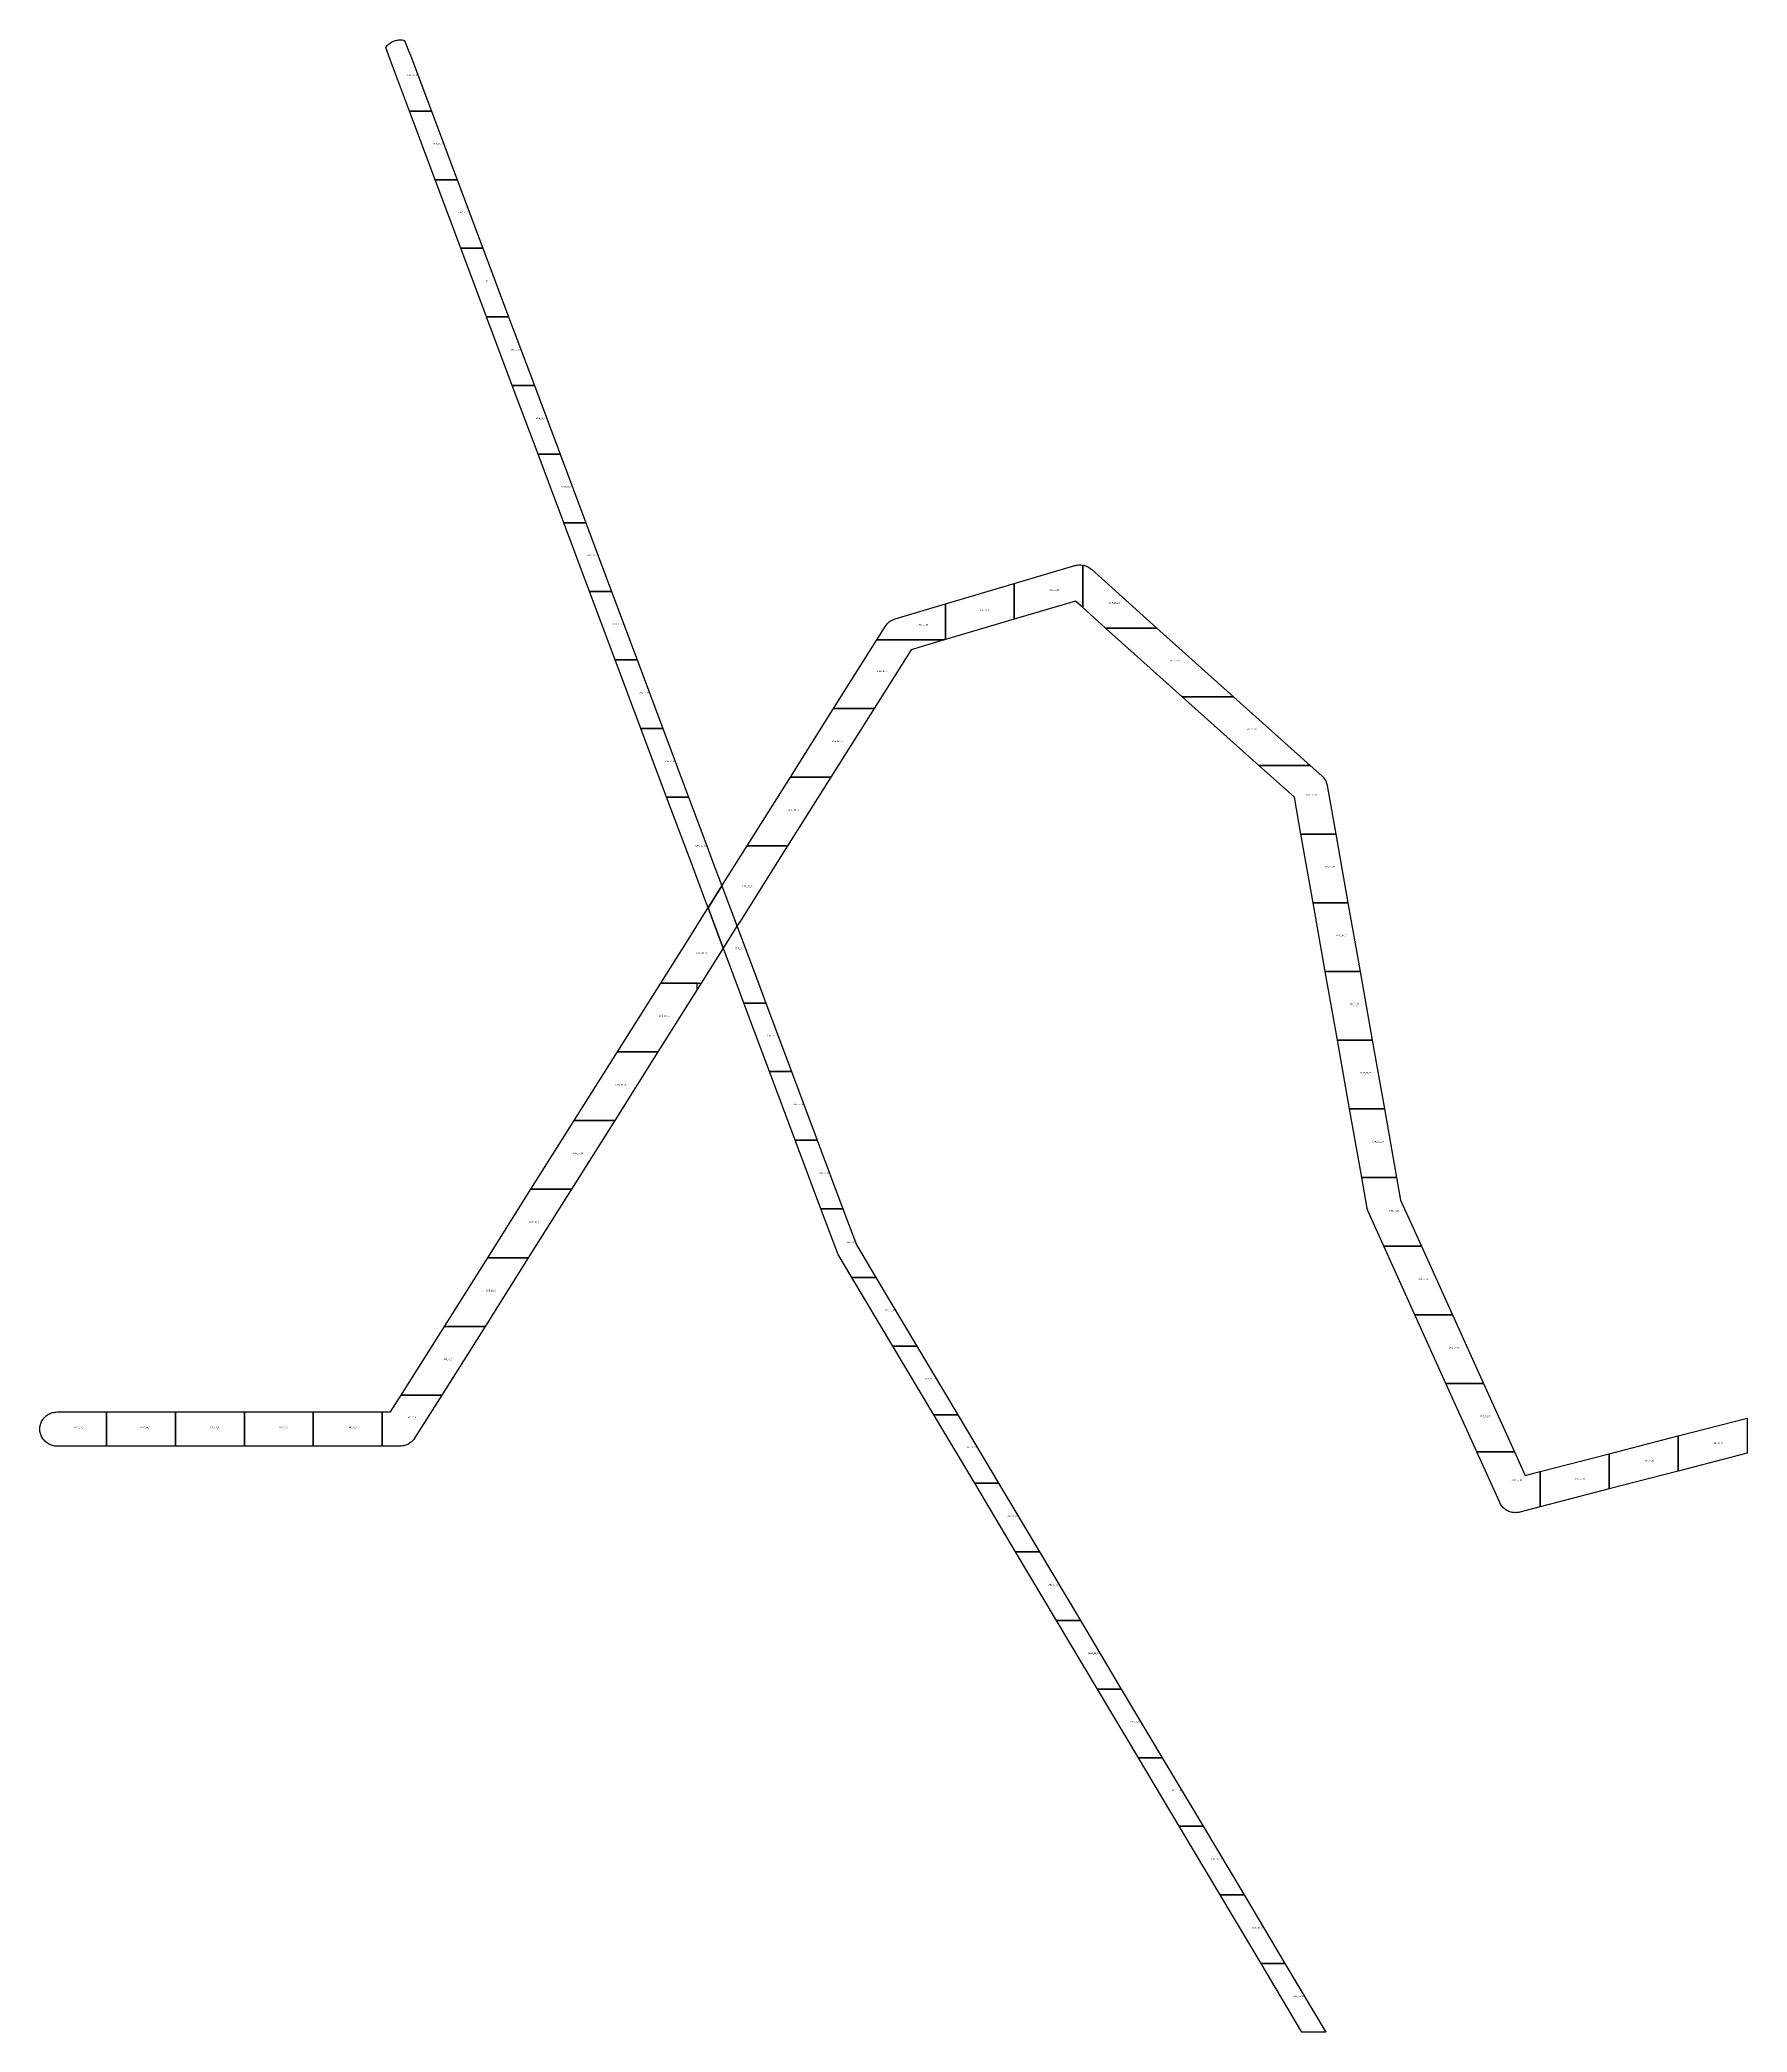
# Model space of a CAD drawing. Header units: inches. Extents: x 191938 to 500245, y 9613556 to 9818903.
# Drawn here: x 294750 to 319630, y 9731210 to 9760249 of the extents above; entities that cross this region are included whole.
import ezdxf

# ---------------------------------------------------------------- set-up
doc = ezdxf.new("R2010")
doc.units = ezdxf.units.IN
doc.header["$MEASUREMENT"] = 0
doc.layers.add('s', color=7, linetype='Continuous')
doc.layers.add('TILING_1_KM', color=10, linetype='Continuous')
doc.styles.get("Standard").update_dxf_attribs({"font": 'arial.ttf'})

msp = doc.modelspace()

# ---------------------------------------------------------------- linework, layer by layer
at = {"layer": 'TILING_1_KM'}
for points in [[(300456, 9759210), (300136, 9759210), (299860, 9759948), (299858, 9759951), (299855, 9759962), (299792, 9760138), (299801, 9760151), (299812, 9760164), (299823, 9760176), (299835, 9760187), (299847, 9760197), (299861, 9760207), (299875, 9760215), (299889, 9760223), (299904, 9760230), (299919, 9760235), (299935, 9760240), (299951, 9760244), (299967, 9760246), (299983, 9760248), (300000, 9760249), (300016, 9760248), (300032, 9760247), (300049, 9760244), (300064, 9760240), (300139, 9760056), (300141, 9760051), (300456, 9759210)], [(300831, 9758210), (300511, 9758210), (300136, 9759210), (300456, 9759210), (300831, 9758210)], [(301206, 9757210), (300886, 9757210), (300511, 9758210), (300831, 9758210), (301206, 9757210)], [(301581, 9756210), (301260, 9756210), (300886, 9757210), (301206, 9757210), (301581, 9756210)], [(301956, 9755210), (301635, 9755210), (301260, 9756210), (301581, 9756210), (301956, 9755210)], [(302330, 9754210), (302010, 9754210), (301635, 9755210), (301956, 9755210), (302330, 9754210)], [(302705, 9753210), (302385, 9753210), (302010, 9754210), (302330, 9754210), (302705, 9753210)], [(303080, 9752210), (302760, 9752210), (302385, 9753210), (302705, 9753210), (303080, 9752210)], [(309948, 9752592), (309948, 9751975), (309843, 9752069), (308948, 9751804), (308948, 9752323), (309835, 9752585), (309841, 9752587), (309857, 9752591), (309873, 9752593), (309889, 9752595), (309906, 9752596), (309922, 9752595), (309938, 9752594), (309948, 9752592)], [(311027, 9751676), (310281, 9751676), (309948, 9751975), (309948, 9752592), (309955, 9752591), (309970, 9752587), (309986, 9752583), (310001, 9752577), (310016, 9752570), (310031, 9752562), (310045, 9752554), (310058, 9752544), (310071, 9752534), (310074, 9752532), (311027, 9751676)], [(303455, 9751210), (303135, 9751210), (302760, 9752210), (303080, 9752210), (303455, 9751210)], [(308948, 9751804), (307948, 9751508), (307948, 9752027), (308948, 9752323), (308948, 9751804)], [(307948, 9751508), (307930, 9751503), (306948, 9751503), (307074, 9751704), (307078, 9751710), (307087, 9751723), (307098, 9751736), (307109, 9751748), (307121, 9751759), (307134, 9751769), (307147, 9751779), (307161, 9751787), (307175, 9751795), (307190, 9751802), (307205, 9751807), (307215, 9751810), (307948, 9752027), (307948, 9751508)], [(306907, 9750501), (306317, 9750501), (306948, 9751503), (307930, 9751503), (307448, 9751360), (306907, 9750501)], [(312144, 9750675), (311397, 9750675), (310281, 9751676), (311027, 9751676), (312144, 9750675)], [(303830, 9750210), (303509, 9750210), (303135, 9751210), (303455, 9751210), (303830, 9750210)], [(313260, 9749674), (312514, 9749674), (311397, 9750675), (312144, 9750675), (313260, 9749674)], [(306277, 9749500), (305687, 9749500), (306317, 9750501), (306907, 9750501), (306277, 9749500)], [(304204, 9749210), (303884, 9749210), (303509, 9750210), (303830, 9750210), (304204, 9749210)], [(305647, 9748500), (305057, 9748500), (305687, 9749500), (306277, 9749500), (305647, 9748500)], [(313635, 9748673), (313127, 9748673), (313033, 9749209), (312514, 9749674), (313260, 9749674), (313432, 9749521), (313441, 9749512), (313452, 9749500), (313462, 9749488), (313472, 9749474), (313480, 9749461), (313488, 9749446), (313495, 9749431), (313501, 9749416), (313505, 9749401), (313509, 9749385), (313510, 9749379), (313635, 9748673)], [(304689, 9747916), (304489, 9747598), (304427, 9747763), (304259, 9748210), (303884, 9749210), (304204, 9749210), (304471, 9748500), (304579, 9748210), (304689, 9747916)], [(313812, 9747672), (313304, 9747672), (313127, 9748673), (313635, 9748673), (313812, 9747672)], [(304709, 9747010), (304489, 9747598), (304689, 9747916), (304874, 9748210), (305057, 9748500), (305647, 9748500), (305017, 9747499), (304954, 9747400), (304909, 9747329), (304709, 9747010)], [(304489, 9747598), (304689, 9747916), (304954, 9747210), (305221, 9746498), (305329, 9746210), (305009, 9746210), (304901, 9746498), (304489, 9747598)], [(304709, 9747010), (304387, 9746498), (304329, 9746407), (304329, 9746498), (303797, 9746498), (304244, 9747210), (304427, 9747499), (304489, 9747598), (304709, 9747010)], [(313989, 9746670), (313482, 9746670), (313304, 9747672), (313812, 9747672), (313989, 9746670)], [(314166, 9745669), (313659, 9745669), (313482, 9746670), (313989, 9746670), (314166, 9745669)], [(304329, 9746407), (303757, 9745498), (303167, 9745498), (303797, 9746498), (304329, 9746498), (304387, 9746498), (304329, 9746407)], [(305704, 9745210), (305384, 9745210), (305009, 9746210), (305329, 9746210), (305704, 9745210)], [(303757, 9745498), (303127, 9744497), (302537, 9744497), (303167, 9745498), (303757, 9745498)], [(314344, 9744668), (313836, 9744668), (313659, 9745669), (314166, 9745669), (314344, 9744668)], [(306079, 9744210), (305758, 9744210), (305384, 9745210), (305704, 9745210), (306079, 9744210)], [(314521, 9743667), (314013, 9743667), (313836, 9744668), (314344, 9744668), (314521, 9743667)], [(303127, 9744497), (302497, 9743497), (301906, 9743497), (302537, 9744497), (303127, 9744497)], [(306453, 9743210), (306133, 9743210), (305758, 9744210), (306079, 9744210), (306453, 9743210)], [(314883, 9742666), (314334, 9742666), (314110, 9743162), (314107, 9743169), (314101, 9743184), (314097, 9743199), (314093, 9743215), (314092, 9743221), (314013, 9743667), (314521, 9743667), (314579, 9743338), (314883, 9742666)], [(301867, 9742496), (301276, 9742496), (301906, 9743497), (302497, 9743497), (301867, 9742496)], [(306933, 9742210), (306585, 9742210), (306385, 9742546), (306384, 9742546), (306379, 9742556), (306375, 9742565), (306373, 9742571), (306133, 9743210), (306453, 9743210), (306650, 9742686), (306933, 9742210)], [(301237, 9741495), (300646, 9741495), (301276, 9742496), (301867, 9742496), (301237, 9741495)], [(315336, 9741665), (314788, 9741665), (314334, 9742666), (314883, 9742666), (315336, 9741665)], [(307530, 9741210), (307181, 9741210), (306585, 9742210), (306933, 9742210), (307530, 9741210)], [(315789, 9740663), (315241, 9740663), (314788, 9741665), (315336, 9741665), (315789, 9740663)], [(300607, 9740495), (300016, 9740495), (300646, 9741495), (301237, 9741495), (300607, 9740495)], [(308126, 9740210), (307777, 9740210), (307181, 9741210), (307530, 9741210), (308126, 9740210)], [(299739, 9739751), (299739, 9740249), (299861, 9740249), (300016, 9740495), (300607, 9740495), (300212, 9739868), (300208, 9739862), (300199, 9739849), (300188, 9739836), (300177, 9739824), (300165, 9739813), (300153, 9739803), (300139, 9739793), (300125, 9739785), (300111, 9739777), (300096, 9739770), (300081, 9739765), (300065, 9739760), (300049, 9739756), (300033, 9739754), (300017, 9739752), (300000, 9739751), (300000, 9739751), (299739, 9739751)], [(316240, 9739668), (315691, 9739668), (315241, 9740663), (315789, 9740663), (316240, 9739668)], [(295720, 9740249), (295720, 9739751), (295000, 9739751), (294984, 9739752), (294968, 9739753), (294952, 9739756), (294936, 9739760), (294920, 9739764), (294905, 9739770), (294890, 9739777), (294875, 9739785), (294861, 9739793), (294848, 9739803), (294835, 9739813), (294823, 9739824), (294812, 9739836), (294802, 9739848), (294792, 9739862), (294784, 9739875), (294776, 9739890), (294769, 9739905), (294763, 9739920), (294759, 9739935), (294755, 9739951), (294752, 9739967), (294750, 9739983), (294750, 9740000), (294750, 9740016), (294752, 9740032), (294755, 9740048), (294758, 9740064), (294763, 9740080), (294769, 9740095), (294776, 9740110), (294783, 9740124), (294792, 9740138), (294801, 9740151), (294812, 9740164), (294823, 9740176), (294835, 9740187), (294847, 9740197), (294861, 9740207), (294875, 9740215), (294889, 9740223), (294904, 9740230), (294919, 9740235), (294935, 9740240), (294951, 9740244), (294967, 9740246), (294983, 9740248), (295000, 9740249), (295000, 9740249), (295720, 9740249)], [(296725, 9740249), (296725, 9739751), (295720, 9739751), (295720, 9740249), (296725, 9740249)], [(297730, 9740249), (297730, 9739751), (296725, 9739751), (296725, 9740249), (297730, 9740249)], [(298734, 9740249), (298734, 9739751), (297730, 9739751), (297730, 9740249), (298734, 9740249)], [(299739, 9740249), (299739, 9739751), (298734, 9739751), (298734, 9740249), (299739, 9740249)], [(308722, 9739210), (308373, 9739210), (307777, 9740210), (308126, 9740210), (308722, 9739210)], [(318625, 9739387), (317621, 9739127), (317621, 9739641), (318625, 9739901), (318625, 9739387)], [(319630, 9739647), (318625, 9739387), (318625, 9739901), (319630, 9740161), (319630, 9739647)], [(316616, 9739381), (316616, 9738867), (316317, 9738789), (316303, 9738786), (316287, 9738784), (316271, 9738782), (316254, 9738781), (316238, 9738782), (316222, 9738783), (316206, 9738786), (316190, 9738790), (316174, 9738794), (316159, 9738800), (316144, 9738807), (316129, 9738815), (316115, 9738823), (316102, 9738833), (316089, 9738843), (316077, 9738854), (316066, 9738866), (316056, 9738878), (316046, 9738892), (316038, 9738905), (316030, 9738920), (316026, 9738928), (315691, 9739668), (316240, 9739668), (316395, 9739324), (316616, 9739381)], [(317621, 9739127), (316616, 9738867), (316616, 9739381), (317621, 9739641), (317621, 9739127)], [(309318, 9738210), (308970, 9738210), (308373, 9739210), (308722, 9739210), (309318, 9738210)], [(309914, 9737210), (309566, 9737210), (308970, 9738210), (309318, 9738210), (309914, 9737210)], [(310510, 9736210), (310162, 9736210), (309566, 9737210), (309914, 9737210), (310510, 9736210)], [(311107, 9735210), (310758, 9735210), (310162, 9736210), (310510, 9736210), (311107, 9735210)], [(311703, 9734210), (311354, 9734210), (310758, 9735210), (311107, 9735210), (311703, 9734210)], [(312299, 9733210), (311950, 9733210), (311354, 9734210), (311703, 9734210), (312299, 9733210)], [(312895, 9732210), (312547, 9732210), (311950, 9733210), (312299, 9733210), (312895, 9732210)], [(313491, 9731210), (313143, 9731210), (312547, 9732210), (312895, 9732210), (313491, 9731210)]]:
    msp.add_lwpolyline(points, close=True, dxfattribs=at)

# ---------------------------------------------------------------- texts
at = {"layer": 's'}
for s, p in [('LINE_11_1', (300105, 9759727)), ('LINE_11_2', (300478, 9758724)), ('LINE_11_3', (300853, 9757724)), ('LINE_11_4', (301228, 9756724)), ('LINE_11_5', (301603, 9755724)), ('LINE_11_6', (301978, 9754724)), ('LINE_11_7', (302353, 9753724)), ('LINE_11_8', (302727, 9752724)), ('LINE_10_20', (309447, 9752222)), ('LINE_10_19', (308443, 9751929)), ('LINE_10_21', (310330, 9752033)), ('LINE_11_9', (303102, 9751724)), ('LINE_10_18', (307538, 9751716)), ('LINE_10_22', (311207, 9751190)), ('LINE_10_17', (306954, 9751036)), ('LINE_11_10', (303477, 9750724)), ('LINE_10_23', (312324, 9750188)), ('LINE_10_16', (306292, 9750015)), ('LINE_11_11', (303852, 9749724)), ('LINE_10_24', (313204, 9749231)), ('LINE_10_15', (305661, 9749014)), ('LINE_11_12', (304307, 9748494)), ('LINE_10_25', (313465, 9748186)), ('LINE_10_14', (304987, 9747904)), ('LINE_10_26', (313642, 9747185)), ('LINE_10_13', (304316, 9746930)), ('LINE_11_13', (304878, 9747000)), ('LINE_10_12', (303771, 9746012)), ('LINE_10_27', (313819, 9746184)), ('LINE_11_14', (305351, 9745724)), ('LINE_10_28', (313996, 9745183)), ('LINE_10_11', (303141, 9745011)), ('LINE_11_15', (305726, 9744724)), ('LINE_10_10', (302511, 9744011)), ('LINE_10_29', (314173, 9744181)), ('LINE_11_16', (306101, 9743724)), ('LINE_10_30', (314403, 9743171)), ('LINE_10_9', (301881, 9743010)), ('LINE_11_17', (306500, 9742713)), ('LINE_10_8', (301251, 9742010)), ('LINE_10_31', (314830, 9742179)), ('LINE_11_18', (307052, 9741724)), ('LINE_10_32', (315283, 9741178)), ('LINE_10_7', (300621, 9741009)), ('LINE_11_19', (307648, 9740724)), ('LINE_10_6', (300091, 9740160)), ('LINE_10_33', (315735, 9740179)), ('LINE_10_1', (295255, 9740014)), ('LINE_10_2', (296217, 9740014)), ('LINE_10_3', (297222, 9740014)), ('LINE_10_4', (298227, 9740014)), ('LINE_10_5', (299231, 9740014)), ('LINE_11_20', (308244, 9739724)), ('LINE_10_37', (319123, 9739788)), ('LINE_10_36', (318118, 9739528)), ('LINE_10_34', (316195, 9739249)), ('LINE_10_35', (317113, 9739268)), ('LINE_11_21', (308841, 9738724)), ('LINE_11_22', (309437, 9737724)), ('LINE_11_23', (310033, 9736724)), ('LINE_11_24', (310629, 9735724)), ('LINE_11_25', (311225, 9734724)), ('LINE_11_26', (311821, 9733724)), ('LINE_11_27', (312418, 9732724)), ('LINE_11_28', (313014, 9731724))]:
    msp.add_text(s, height=20, dxfattribs=at).set_placement(p)

doc.saveas('drawing.dxf')
